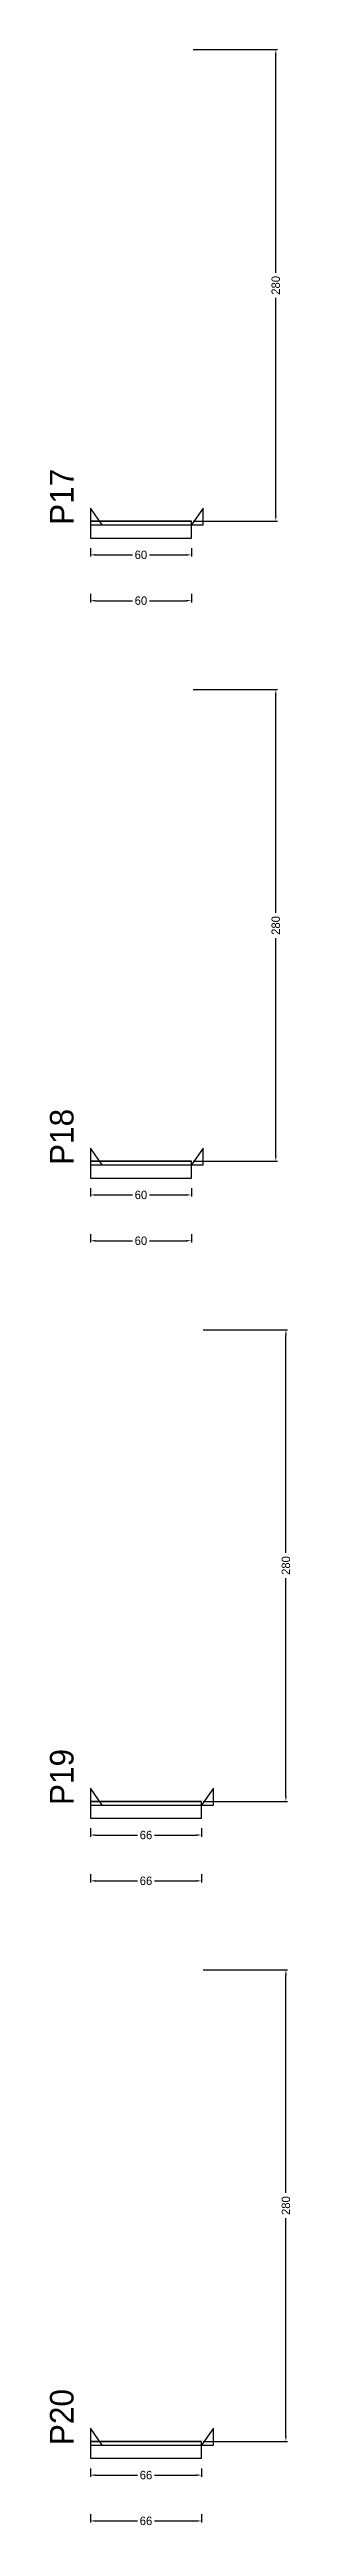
# Model space of a CAD drawing. Header units: centimetres. Extents: x -8500 to 4121, y -7606 to 295.
# Drawn here: x 3976 to 4119, y -7268 to -5798 of the extents above; entities that cross this region are included whole.
import ezdxf

# ---------------------------------------------------------------- set-up
doc = ezdxf.new("R2010")
doc.units = ezdxf.units.CM
for name, color, linetype in [('NOMENCLATURA', 7, 'Continuous'), ('SARR_2.2x10', 60, 'Continuous'), ('SARR_2.2x7', 40, 'Continuous')]:
    doc.layers.add(name, color=color, linetype=linetype)
doc.dimstyles.new('PAINEL-NOVA', dxfattribs={"dimtxt": 5, "dimasz": 3, "dimexe": 1, "dimexo": 1, "dimgap": 1, "dimtad": 1, "dimcen": 2.5, "dimazin": 3, "dimtfac": 1, "dimtmove": 0, "dimatfit": 3})

msp = doc.modelspace()

# ---------------------------------------------------------------- texts
at = {"layer": 'NOMENCLATURA'}
for s, p in [('P17', (3990, -6080)), ('P18', (3990, -6460)), ('P19', (3990, -6840)), ('P20', (3990, -7220))]:
    msp.add_text(s, height=14, rotation=90, dxfattribs=at).set_placement(p)

# ---------------------------------------------------------------- blocks, each defined once
blk = doc.blocks.new('_CLOSEDFILLED')
at = {"color": 0, "linetype": 'BYBLOCK'}
blk.add_solid([(-1, 0.16), (0, 0), (-1, -0.16)], dxfattribs=at)
blk = doc.blocks.new('*D515')
for p, q in [((4000, -7233.8), (4000, -7238.8)), ((4066, -7233.8), (4066, -7238.8)), ((4003, -7237.8), (4028, -7237.8)), ((4038, -7237.8), (4063, -7237.8))]:
    blk.add_line(p, q)
at = {"layer": 'Defpoints'}
for p in [(4000, -7232.8), (4066, -7232.8), (4000, -7237.8)]:
    blk.add_point(p, dxfattribs=at)
at = {"layer": 'SARR_2.2x10', "xscale": 3, "yscale": 3, "rotation": 180}
blk.add_blockref('_CLOSEDFILLED', (4000, -7237.8), dxfattribs=at)
at = {"layer": 'SARR_2.2x10', "xscale": 3, "yscale": 3}
blk.add_blockref('_CLOSEDFILLED', (4066, -7237.8), dxfattribs=at)
at = {"layer": 'SARR_2.2x10', "insert": (4033, -7237.8), "char_height": 5, "attachment_point": 5}
blk.add_mtext('66', dxfattribs=at)
blk = doc.blocks.new('*D516')
for p, q in [((4067, -6937.8), (4117, -6937.8)), ((4116, -7070.3), (4116, -6940.8)), ((4116, -7214.8), (4116, -7085.3)), ((4067, -7217.8), (4117, -7217.8))]:
    blk.add_line(p, q)
at = {"layer": 'Defpoints'}
for p in [(4066, -6937.8), (4066, -7217.8), (4116, -7217.8)]:
    blk.add_point(p, dxfattribs=at)
at = {"layer": 'SARR_2.2x10', "xscale": 3, "yscale": 3}
for p, rotation in [((4116, -6937.8), 90), ((4116, -7217.8), 270)]:
    blk.add_blockref('_CLOSEDFILLED', p, dxfattribs=dict(at, rotation=rotation))
at = {"layer": 'SARR_2.2x10', "insert": (4116, -7077.8), "char_height": 5, "attachment_point": 5, "rotation": 90}
blk.add_mtext('280', dxfattribs=at)
blk = doc.blocks.new('*D517')
for p, q in [((4067, -6937.8), (4117, -6937.8)), ((4116, -7070.3), (4116, -6940.8)), ((4116, -7214.8), (4116, -7085.3)), ((4067, -7217.8), (4117, -7217.8))]:
    blk.add_line(p, q)
at = {"layer": 'Defpoints'}
for p in [(4066, -6937.8), (4066, -7217.8), (4116, -7217.8)]:
    blk.add_point(p, dxfattribs=at)
at = {"layer": 'SARR_2.2x10', "xscale": 3, "yscale": 3}
for p, rotation in [((4116, -6937.8), 90), ((4116, -7217.8), 270)]:
    blk.add_blockref('_CLOSEDFILLED', p, dxfattribs=dict(at, rotation=rotation))
at = {"layer": 'SARR_2.2x10', "insert": (4116, -7077.8), "char_height": 5, "attachment_point": 5, "rotation": 90}
blk.add_mtext('280', dxfattribs=at)
blk = doc.blocks.new('*D518')
for p, q in [((4067, -6937.8), (4117, -6937.8)), ((4116, -7070.3), (4116, -6940.8)), ((4116, -7214.8), (4116, -7085.3)), ((4067, -7217.8), (4117, -7217.8))]:
    blk.add_line(p, q)
at = {"layer": 'Defpoints'}
for p in [(4066, -6937.8), (4066, -7217.8), (4116, -7217.8)]:
    blk.add_point(p, dxfattribs=at)
at = {"layer": 'SARR_2.2x10', "xscale": 3, "yscale": 3}
for p, rotation in [((4116, -6937.8), 90), ((4116, -7217.8), 270)]:
    blk.add_blockref('_CLOSEDFILLED', p, dxfattribs=dict(at, rotation=rotation))
at = {"layer": 'SARR_2.2x10', "insert": (4116, -7077.8), "char_height": 5, "attachment_point": 5, "rotation": 90}
blk.add_mtext('280', dxfattribs=at)
blk = doc.blocks.new('*D519')
for p, q in [((4067, -6937.8), (4117, -6937.8)), ((4116, -7070.3), (4116, -6940.8)), ((4116, -7214.8), (4116, -7085.3)), ((4067, -7217.8), (4117, -7217.8))]:
    blk.add_line(p, q)
at = {"layer": 'Defpoints'}
for p in [(4066, -6937.8), (4066, -7217.8), (4116, -7217.8)]:
    blk.add_point(p, dxfattribs=at)
at = {"layer": 'SARR_2.2x10', "xscale": 3, "yscale": 3}
for p, rotation in [((4116, -6937.8), 90), ((4116, -7217.8), 270)]:
    blk.add_blockref('_CLOSEDFILLED', p, dxfattribs=dict(at, rotation=rotation))
at = {"layer": 'SARR_2.2x10', "insert": (4116, -7077.8), "char_height": 5, "attachment_point": 5, "rotation": 90}
blk.add_mtext('280', dxfattribs=at)
blk = doc.blocks.new('*D520')
for p, q in [((4000, -7261), (4000, -7266)), ((4066, -7261), (4066, -7266)), ((4003, -7265), (4028, -7265)), ((4038, -7265), (4063, -7265))]:
    blk.add_line(p, q)
at = {"layer": 'Defpoints'}
for p in [(4000, -7260), (4066, -7260), (4000, -7265)]:
    blk.add_point(p, dxfattribs=at)
at = {"layer": 'SARR_2.2x10', "xscale": 3, "yscale": 3, "rotation": 180}
blk.add_blockref('_CLOSEDFILLED', (4000, -7265), dxfattribs=at)
at = {"layer": 'SARR_2.2x10', "xscale": 3, "yscale": 3}
blk.add_blockref('_CLOSEDFILLED', (4066, -7265), dxfattribs=at)
at = {"layer": 'SARR_2.2x10', "insert": (4033, -7265), "char_height": 5, "attachment_point": 5}
blk.add_mtext('66', dxfattribs=at)
blk = doc.blocks.new('GRA-E')
at = {"layer": 'SARR_2.2x7'}
blk.add_lwpolyline([(0, 0), (7, 0), (0, 10)], close=True, dxfattribs=at)
blk = doc.blocks.new('GRA-D')
at = {"layer": 'SARR_2.2x7'}
blk.add_lwpolyline([(0, 0), (7, 0), (7, 10)], close=True, dxfattribs=at)
blk = doc.blocks.new('*D489')
for p, q in [((4000, -6853.8), (4000, -6858.8)), ((4003, -6857.8), (4028, -6857.8)), ((4038, -6857.8), (4063, -6857.8)), ((4066, -6853.8), (4066, -6858.8))]:
    blk.add_line(p, q)
at = {"layer": 'Defpoints'}
for p in [(4000, -6852.8), (4000, -6857.8), (4066, -6852.8)]:
    blk.add_point(p, dxfattribs=at)
at = {"layer": 'SARR_2.2x10', "xscale": 3, "yscale": 3, "rotation": 180}
blk.add_blockref('_CLOSEDFILLED', (4000, -6857.8), dxfattribs=at)
at = {"layer": 'SARR_2.2x10', "xscale": 3, "yscale": 3}
blk.add_blockref('_CLOSEDFILLED', (4066, -6857.8), dxfattribs=at)
at = {"layer": 'SARR_2.2x10', "insert": (4033, -6857.8), "char_height": 5, "attachment_point": 5}
blk.add_mtext('66', dxfattribs=at)
blk = doc.blocks.new('*D490')
for p, q in [((4067, -6557.8), (4117, -6557.8)), ((4116, -6690.3), (4116, -6560.8)), ((4116, -6834.8), (4116, -6705.3)), ((4067, -6837.8), (4117, -6837.8))]:
    blk.add_line(p, q)
at = {"layer": 'Defpoints'}
for p in [(4066, -6557.8), (4066, -6837.8), (4116, -6837.8)]:
    blk.add_point(p, dxfattribs=at)
at = {"layer": 'SARR_2.2x10', "xscale": 3, "yscale": 3}
for p, rotation in [((4116, -6557.8), 90), ((4116, -6837.8), 270)]:
    blk.add_blockref('_CLOSEDFILLED', p, dxfattribs=dict(at, rotation=rotation))
at = {"layer": 'SARR_2.2x10', "insert": (4116, -6697.8), "char_height": 5, "attachment_point": 5, "rotation": 90}
blk.add_mtext('280', dxfattribs=at)
blk = doc.blocks.new('*D491')
for p, q in [((4067, -6557.8), (4117, -6557.8)), ((4116, -6690.3), (4116, -6560.8)), ((4116, -6834.8), (4116, -6705.3)), ((4067, -6837.8), (4117, -6837.8))]:
    blk.add_line(p, q)
at = {"layer": 'Defpoints'}
for p in [(4066, -6557.8), (4066, -6837.8), (4116, -6837.8)]:
    blk.add_point(p, dxfattribs=at)
at = {"layer": 'SARR_2.2x10', "xscale": 3, "yscale": 3}
for p, rotation in [((4116, -6557.8), 90), ((4116, -6837.8), 270)]:
    blk.add_blockref('_CLOSEDFILLED', p, dxfattribs=dict(at, rotation=rotation))
at = {"layer": 'SARR_2.2x10', "insert": (4116, -6697.8), "char_height": 5, "attachment_point": 5, "rotation": 90}
blk.add_mtext('280', dxfattribs=at)
blk = doc.blocks.new('*D492')
for p, q in [((4067, -6557.8), (4117, -6557.8)), ((4116, -6690.3), (4116, -6560.8)), ((4116, -6834.8), (4116, -6705.3)), ((4067, -6837.8), (4117, -6837.8))]:
    blk.add_line(p, q)
at = {"layer": 'Defpoints'}
for p in [(4066, -6557.8), (4066, -6837.8), (4116, -6837.8)]:
    blk.add_point(p, dxfattribs=at)
at = {"layer": 'SARR_2.2x10', "xscale": 3, "yscale": 3}
for p, rotation in [((4116, -6557.8), 90), ((4116, -6837.8), 270)]:
    blk.add_blockref('_CLOSEDFILLED', p, dxfattribs=dict(at, rotation=rotation))
at = {"layer": 'SARR_2.2x10', "insert": (4116, -6697.8), "char_height": 5, "attachment_point": 5, "rotation": 90}
blk.add_mtext('280', dxfattribs=at)
blk = doc.blocks.new('*D493')
for p, q in [((4067, -6557.8), (4117, -6557.8)), ((4116, -6690.3), (4116, -6560.8)), ((4116, -6834.8), (4116, -6705.3)), ((4067, -6837.8), (4117, -6837.8))]:
    blk.add_line(p, q)
at = {"layer": 'Defpoints'}
for p in [(4066, -6557.8), (4066, -6837.8), (4116, -6837.8)]:
    blk.add_point(p, dxfattribs=at)
at = {"layer": 'SARR_2.2x10', "xscale": 3, "yscale": 3}
for p, rotation in [((4116, -6557.8), 90), ((4116, -6837.8), 270)]:
    blk.add_blockref('_CLOSEDFILLED', p, dxfattribs=dict(at, rotation=rotation))
at = {"layer": 'SARR_2.2x10', "insert": (4116, -6697.8), "char_height": 5, "attachment_point": 5, "rotation": 90}
blk.add_mtext('280', dxfattribs=at)
blk = doc.blocks.new('*D494')
for p, q in [((4000, -6881), (4000, -6886)), ((4066, -6881), (4066, -6886)), ((4003, -6885), (4028, -6885)), ((4038, -6885), (4063, -6885))]:
    blk.add_line(p, q)
at = {"layer": 'Defpoints'}
for p in [(4000, -6880), (4066, -6880), (4000, -6885)]:
    blk.add_point(p, dxfattribs=at)
at = {"layer": 'SARR_2.2x10', "xscale": 3, "yscale": 3, "rotation": 180}
blk.add_blockref('_CLOSEDFILLED', (4000, -6885), dxfattribs=at)
at = {"layer": 'SARR_2.2x10', "xscale": 3, "yscale": 3}
blk.add_blockref('_CLOSEDFILLED', (4066, -6885), dxfattribs=at)
at = {"layer": 'SARR_2.2x10', "insert": (4033, -6885), "char_height": 5, "attachment_point": 5}
blk.add_mtext('66', dxfattribs=at)
blk = doc.blocks.new('*D463')
for p, q in [((4000, -6473.8), (4000, -6478.8)), ((4003, -6477.8), (4025, -6477.8)), ((4035, -6477.8), (4057, -6477.8)), ((4060, -6473.8), (4060, -6478.8))]:
    blk.add_line(p, q)
at = {"layer": 'Defpoints'}
for p in [(4000, -6472.8), (4000, -6477.8), (4060, -6472.8)]:
    blk.add_point(p, dxfattribs=at)
at = {"layer": 'SARR_2.2x10', "xscale": 3, "yscale": 3, "rotation": 180}
blk.add_blockref('_CLOSEDFILLED', (4000, -6477.8), dxfattribs=at)
at = {"layer": 'SARR_2.2x10', "xscale": 3, "yscale": 3}
blk.add_blockref('_CLOSEDFILLED', (4060, -6477.8), dxfattribs=at)
at = {"layer": 'SARR_2.2x10', "insert": (4030, -6477.8), "char_height": 5, "attachment_point": 5}
blk.add_mtext('60', dxfattribs=at)
blk = doc.blocks.new('*D464')
for p, q in [((4061, -6177.8), (4111, -6177.8)), ((4110, -6310.3), (4110, -6180.8)), ((4110, -6454.8), (4110, -6325.3)), ((4061, -6457.8), (4111, -6457.8))]:
    blk.add_line(p, q)
at = {"layer": 'Defpoints'}
for p in [(4060, -6177.8), (4060, -6457.8), (4110, -6457.8)]:
    blk.add_point(p, dxfattribs=at)
at = {"layer": 'SARR_2.2x10', "xscale": 3, "yscale": 3}
for p, rotation in [((4110, -6177.8), 90), ((4110, -6457.8), 270)]:
    blk.add_blockref('_CLOSEDFILLED', p, dxfattribs=dict(at, rotation=rotation))
at = {"layer": 'SARR_2.2x10', "insert": (4110, -6317.8), "char_height": 5, "attachment_point": 5, "rotation": 90}
blk.add_mtext('280', dxfattribs=at)
blk = doc.blocks.new('*D465')
for p, q in [((4061, -6177.8), (4111, -6177.8)), ((4110, -6310.3), (4110, -6180.8)), ((4110, -6454.8), (4110, -6325.3)), ((4061, -6457.8), (4111, -6457.8))]:
    blk.add_line(p, q)
at = {"layer": 'Defpoints'}
for p in [(4060, -6177.8), (4060, -6457.8), (4110, -6457.8)]:
    blk.add_point(p, dxfattribs=at)
at = {"layer": 'SARR_2.2x10', "xscale": 3, "yscale": 3}
for p, rotation in [((4110, -6177.8), 90), ((4110, -6457.8), 270)]:
    blk.add_blockref('_CLOSEDFILLED', p, dxfattribs=dict(at, rotation=rotation))
at = {"layer": 'SARR_2.2x10', "insert": (4110, -6317.8), "char_height": 5, "attachment_point": 5, "rotation": 90}
blk.add_mtext('280', dxfattribs=at)
blk = doc.blocks.new('*D466')
for p, q in [((4061, -6177.8), (4111, -6177.8)), ((4110, -6310.3), (4110, -6180.8)), ((4110, -6454.8), (4110, -6325.3)), ((4061, -6457.8), (4111, -6457.8))]:
    blk.add_line(p, q)
at = {"layer": 'Defpoints'}
for p in [(4060, -6177.8), (4060, -6457.8), (4110, -6457.8)]:
    blk.add_point(p, dxfattribs=at)
at = {"layer": 'SARR_2.2x10', "xscale": 3, "yscale": 3}
for p, rotation in [((4110, -6177.8), 90), ((4110, -6457.8), 270)]:
    blk.add_blockref('_CLOSEDFILLED', p, dxfattribs=dict(at, rotation=rotation))
at = {"layer": 'SARR_2.2x10', "insert": (4110, -6317.8), "char_height": 5, "attachment_point": 5, "rotation": 90}
blk.add_mtext('280', dxfattribs=at)
blk = doc.blocks.new('*D467')
for p, q in [((4061, -6177.8), (4111, -6177.8)), ((4110, -6310.3), (4110, -6180.8)), ((4110, -6454.8), (4110, -6325.3)), ((4061, -6457.8), (4111, -6457.8))]:
    blk.add_line(p, q)
at = {"layer": 'Defpoints'}
for p in [(4060, -6177.8), (4060, -6457.8), (4110, -6457.8)]:
    blk.add_point(p, dxfattribs=at)
at = {"layer": 'SARR_2.2x10', "xscale": 3, "yscale": 3}
for p, rotation in [((4110, -6177.8), 90), ((4110, -6457.8), 270)]:
    blk.add_blockref('_CLOSEDFILLED', p, dxfattribs=dict(at, rotation=rotation))
at = {"layer": 'SARR_2.2x10', "insert": (4110, -6317.8), "char_height": 5, "attachment_point": 5, "rotation": 90}
blk.add_mtext('280', dxfattribs=at)
blk = doc.blocks.new('*D468')
for p, q in [((4000, -6501), (4000, -6506)), ((4003, -6505), (4025, -6505)), ((4035, -6505), (4057, -6505)), ((4060, -6501), (4060, -6506))]:
    blk.add_line(p, q)
at = {"layer": 'Defpoints'}
for p in [(4000, -6500), (4000, -6505), (4060, -6500)]:
    blk.add_point(p, dxfattribs=at)
at = {"layer": 'SARR_2.2x10', "xscale": 3, "yscale": 3, "rotation": 180}
blk.add_blockref('_CLOSEDFILLED', (4000, -6505), dxfattribs=at)
at = {"layer": 'SARR_2.2x10', "xscale": 3, "yscale": 3}
blk.add_blockref('_CLOSEDFILLED', (4060, -6505), dxfattribs=at)
at = {"layer": 'SARR_2.2x10', "insert": (4030, -6505), "char_height": 5, "attachment_point": 5}
blk.add_mtext('60', dxfattribs=at)
blk = doc.blocks.new('*D437')
for p, q in [((4000, -6093.8), (4000, -6098.8)), ((4003, -6097.8), (4025, -6097.8)), ((4035, -6097.8), (4057, -6097.8)), ((4060, -6093.8), (4060, -6098.8))]:
    blk.add_line(p, q)
at = {"layer": 'Defpoints'}
for p in [(4000, -6092.8), (4000, -6097.8), (4060, -6092.8)]:
    blk.add_point(p, dxfattribs=at)
at = {"layer": 'SARR_2.2x10', "xscale": 3, "yscale": 3, "rotation": 180}
blk.add_blockref('_CLOSEDFILLED', (4000, -6097.8), dxfattribs=at)
at = {"layer": 'SARR_2.2x10', "xscale": 3, "yscale": 3}
blk.add_blockref('_CLOSEDFILLED', (4060, -6097.8), dxfattribs=at)
at = {"layer": 'SARR_2.2x10', "insert": (4030, -6097.8), "char_height": 5, "attachment_point": 5}
blk.add_mtext('60', dxfattribs=at)
blk = doc.blocks.new('*D438')
for p, q in [((4061, -5797.8), (4111, -5797.8)), ((4110, -5930.3), (4110, -5800.8)), ((4110, -6074.8), (4110, -5945.3)), ((4061, -6077.8), (4111, -6077.8))]:
    blk.add_line(p, q)
at = {"layer": 'Defpoints'}
for p in [(4060, -5797.8), (4060, -6077.8), (4110, -6077.8)]:
    blk.add_point(p, dxfattribs=at)
at = {"layer": 'SARR_2.2x10', "xscale": 3, "yscale": 3}
for p, rotation in [((4110, -5797.8), 90), ((4110, -6077.8), 270)]:
    blk.add_blockref('_CLOSEDFILLED', p, dxfattribs=dict(at, rotation=rotation))
at = {"layer": 'SARR_2.2x10', "insert": (4110, -5937.8), "char_height": 5, "attachment_point": 5, "rotation": 90}
blk.add_mtext('280', dxfattribs=at)
blk = doc.blocks.new('*D439')
for p, q in [((4061, -5797.8), (4111, -5797.8)), ((4110, -5930.3), (4110, -5800.8)), ((4110, -6074.8), (4110, -5945.3)), ((4061, -6077.8), (4111, -6077.8))]:
    blk.add_line(p, q)
at = {"layer": 'Defpoints'}
for p in [(4060, -5797.8), (4060, -6077.8), (4110, -6077.8)]:
    blk.add_point(p, dxfattribs=at)
at = {"layer": 'SARR_2.2x10', "xscale": 3, "yscale": 3}
for p, rotation in [((4110, -5797.8), 90), ((4110, -6077.8), 270)]:
    blk.add_blockref('_CLOSEDFILLED', p, dxfattribs=dict(at, rotation=rotation))
at = {"layer": 'SARR_2.2x10', "insert": (4110, -5937.8), "char_height": 5, "attachment_point": 5, "rotation": 90}
blk.add_mtext('280', dxfattribs=at)
blk = doc.blocks.new('*D440')
for p, q in [((4061, -5797.8), (4111, -5797.8)), ((4110, -5930.3), (4110, -5800.8)), ((4110, -6074.8), (4110, -5945.3)), ((4061, -6077.8), (4111, -6077.8))]:
    blk.add_line(p, q)
at = {"layer": 'Defpoints'}
for p in [(4060, -5797.8), (4060, -6077.8), (4110, -6077.8)]:
    blk.add_point(p, dxfattribs=at)
at = {"layer": 'SARR_2.2x10', "xscale": 3, "yscale": 3}
for p, rotation in [((4110, -5797.8), 90), ((4110, -6077.8), 270)]:
    blk.add_blockref('_CLOSEDFILLED', p, dxfattribs=dict(at, rotation=rotation))
at = {"layer": 'SARR_2.2x10', "insert": (4110, -5937.8), "char_height": 5, "attachment_point": 5, "rotation": 90}
blk.add_mtext('280', dxfattribs=at)
blk = doc.blocks.new('*D441')
for p, q in [((4061, -5797.8), (4111, -5797.8)), ((4110, -5930.3), (4110, -5800.8)), ((4110, -6074.8), (4110, -5945.3)), ((4061, -6077.8), (4111, -6077.8))]:
    blk.add_line(p, q)
at = {"layer": 'Defpoints'}
for p in [(4060, -5797.8), (4060, -6077.8), (4110, -6077.8)]:
    blk.add_point(p, dxfattribs=at)
at = {"layer": 'SARR_2.2x10', "xscale": 3, "yscale": 3}
for p, rotation in [((4110, -5797.8), 90), ((4110, -6077.8), 270)]:
    blk.add_blockref('_CLOSEDFILLED', p, dxfattribs=dict(at, rotation=rotation))
at = {"layer": 'SARR_2.2x10', "insert": (4110, -5937.8), "char_height": 5, "attachment_point": 5, "rotation": 90}
blk.add_mtext('280', dxfattribs=at)
blk = doc.blocks.new('*D442')
for p, q in [((4000, -6121), (4000, -6126)), ((4003, -6125), (4025, -6125)), ((4035, -6125), (4057, -6125)), ((4060, -6121), (4060, -6126))]:
    blk.add_line(p, q)
at = {"layer": 'Defpoints'}
for p in [(4000, -6120), (4000, -6125), (4060, -6120)]:
    blk.add_point(p, dxfattribs=at)
at = {"layer": 'SARR_2.2x10', "xscale": 3, "yscale": 3, "rotation": 180}
blk.add_blockref('_CLOSEDFILLED', (4000, -6125), dxfattribs=at)
at = {"layer": 'SARR_2.2x10', "xscale": 3, "yscale": 3}
blk.add_blockref('_CLOSEDFILLED', (4060, -6125), dxfattribs=at)
at = {"layer": 'SARR_2.2x10', "insert": (4030, -6125), "char_height": 5, "attachment_point": 5}
blk.add_mtext('60', dxfattribs=at)

# ---------------------------------------------------------------- dimensions: what is measured, and where the dimension line sits
at = {"layer": 'SARR_2.2x10'}
for base, p1, p2, picture, middle in [((4110, -6077.8), (4060, -6077.8), (4060, -5797.8), '*D438', (4110, -5937.8)), ((4110, -6077.8), (4060, -6077.8), (4060, -5797.8), '*D439', (4110, -5937.8)), ((4110, -6077.8), (4060, -6077.8), (4060, -5797.8), '*D440', (4110, -5937.8)), ((4110, -6077.8), (4060, -6077.8), (4060, -5797.8), '*D441', (4110, -5937.8)), ((4110, -6457.8), (4060, -6457.8), (4060, -6177.8), '*D464', (4110, -6317.8)), ((4110, -6457.8), (4060, -6457.8), (4060, -6177.8), '*D465', (4110, -6317.8)), ((4110, -6457.8), (4060, -6457.8), (4060, -6177.8), '*D466', (4110, -6317.8)), ((4110, -6457.8), (4060, -6457.8), (4060, -6177.8), '*D467', (4110, -6317.8)), ((4116, -6837.8), (4066, -6837.8), (4066, -6557.8), '*D490', (4116, -6697.8)), ((4116, -6837.8), (4066, -6837.8), (4066, -6557.8), '*D491', (4116, -6697.8)), ((4116, -6837.8), (4066, -6837.8), (4066, -6557.8), '*D492', (4116, -6697.8)), ((4116, -6837.8), (4066, -6837.8), (4066, -6557.8), '*D493', (4116, -6697.8)), ((4116, -7217.8), (4066, -7217.8), (4066, -6937.8), '*D516', (4116, -7077.8)), ((4116, -7217.8), (4066, -7217.8), (4066, -6937.8), '*D517', (4116, -7077.8)), ((4116, -7217.8), (4066, -7217.8), (4066, -6937.8), '*D518', (4116, -7077.8)), ((4116, -7217.8), (4066, -7217.8), (4066, -6937.8), '*D519', (4116, -7077.8))]:
    dim = msp.add_linear_dim(base=base, p1=p1, p2=p2, angle=90, dimstyle='PAINEL-NOVA', dxfattribs=at)
    dim.commit()
    dim.dimension.update_dxf_attribs({"geometry": picture, "text_midpoint": middle})
for base, p1, p2, picture, middle in [((4000, -6097.8), (4000, -6092.8), (4060, -6092.8), '*D437', (4030, -6097.8)), ((4000, -6125), (4000, -6120), (4060, -6120), '*D442', (4030, -6125)), ((4000, -6477.8), (4000, -6472.8), (4060, -6472.8), '*D463', (4030, -6477.8)), ((4000, -6505), (4000, -6500), (4060, -6500), '*D468', (4030, -6505)), ((4000, -6857.8), (4000, -6852.8), (4066, -6852.8), '*D489', (4033, -6857.8)), ((4000, -6885), (4000, -6880), (4066, -6880), '*D494', (4033, -6885)), ((4000, -7237.8), (4000, -7232.8), (4066, -7232.8), '*D515', (4033, -7237.8)), ((4000, -7265), (4000, -7260), (4066, -7260), '*D520', (4033, -7265))]:
    dim = msp.add_linear_dim(base=base, p1=p1, p2=p2, dimstyle='PAINEL-NOVA', dxfattribs=at)
    dim.commit()
    dim.dimension.update_dxf_attribs({"geometry": picture, "text_midpoint": middle})

# ---------------------------------------------------------------- linework, layer by layer
at = {"layer": 'SARR_2.2x10'}
for p, q in [((4060, -6077.8), (4000, -6077.8)), ((4000, -6077.8), (4000, -6087.8)), ((4060, -6087.8), (4060, -6077.8)), ((4000, -6087.8), (4060, -6087.8)), ((4060, -6457.8), (4000, -6457.8)), ((4000, -6457.8), (4000, -6467.8)), ((4000, -6467.8), (4060, -6467.8)), ((4060, -6467.8), (4060, -6457.8)), ((4066, -6837.8), (4000, -6837.8)), ((4000, -6837.8), (4000, -6847.8)), ((4000, -6847.8), (4066, -6847.8)), ((4066, -6847.8), (4066, -6837.8)), ((4066, -7217.8), (4000, -7217.8)), ((4000, -7217.8), (4000, -7227.8)), ((4066, -7227.8), (4066, -7217.8)), ((4000, -7227.8), (4066, -7227.8))]:
    msp.add_line(p, q, dxfattribs=at)
at = {"layer": 'SARR_2.2x7'}
for p, q in [((4060, -6077.8), (4000, -6077.8)), ((4000, -6077.8), (4000, -6080)), ((4000, -6077.8), (4007, -6077.8)), ((4000, -6077.8), (4007, -6077.8)), ((4000, -6077.8), (4007, -6077.8)), ((4000, -6077.8), (4007, -6077.8)), ((4000, -6080), (4060, -6080)), ((4007, -6077.8), (4060, -6077.8)), ((4007, -6077.8), (4060, -6077.8)), ((4007, -6077.8), (4060, -6077.8)), ((4007, -6077.8), (4060, -6077.8)), ((4060, -6080), (4060, -6077.8)), ((4060, -6457.8), (4000, -6457.8)), ((4000, -6457.8), (4000, -6460)), ((4000, -6457.8), (4007, -6457.8)), ((4000, -6457.8), (4007, -6457.8)), ((4000, -6457.8), (4007, -6457.8)), ((4000, -6457.8), (4007, -6457.8)), ((4000, -6460), (4060, -6460)), ((4007, -6457.8), (4060, -6457.8)), ((4007, -6457.8), (4060, -6457.8)), ((4007, -6457.8), (4060, -6457.8)), ((4007, -6457.8), (4060, -6457.8)), ((4060, -6460), (4060, -6457.8)), ((4066, -6837.8), (4000, -6837.8)), ((4000, -6837.8), (4000, -6840)), ((4000, -6837.8), (4007, -6837.8)), ((4000, -6837.8), (4007, -6837.8)), ((4000, -6837.8), (4007, -6837.8)), ((4000, -6837.8), (4007, -6837.8)), ((4000, -6840), (4066, -6840)), ((4007, -6837.8), (4066, -6837.8)), ((4007, -6837.8), (4066, -6837.8)), ((4007, -6837.8), (4066, -6837.8)), ((4007, -6837.8), (4066, -6837.8)), ((4066, -6840), (4066, -6837.8)), ((4066, -7217.8), (4000, -7217.8)), ((4000, -7217.8), (4000, -7220)), ((4000, -7217.8), (4007, -7217.8)), ((4000, -7217.8), (4007, -7217.8)), ((4000, -7217.8), (4007, -7217.8)), ((4000, -7217.8), (4007, -7217.8)), ((4000, -7220), (4066, -7220)), ((4007, -7217.8), (4066, -7217.8)), ((4007, -7217.8), (4066, -7217.8)), ((4007, -7217.8), (4066, -7217.8)), ((4007, -7217.8), (4066, -7217.8)), ((4066, -7220), (4066, -7217.8))]:
    msp.add_line(p, q, dxfattribs=at)

# ---------------------------------------------------------------- block references
for name, p in [('GRA-E', (4000, -6080)), ('GRA-D', (4060, -6080)), ('GRA-E', (4000, -6460)), ('GRA-D', (4060, -6460)), ('GRA-E', (4000, -6840)), ('GRA-D', (4066, -6840)), ('GRA-E', (4000, -7220)), ('GRA-D', (4066, -7220))]:
    msp.add_blockref(name, p, dxfattribs=at)

msp.set_redraw_order([(e.dxf.handle, doc.entitydb.next_handle()) for e in msp.query("TEXT MTEXT ATTDEF DIMENSION ARC_DIMENSION")])  # texts and dimensions are drawn at this point

doc.saveas('drawing.dxf')
